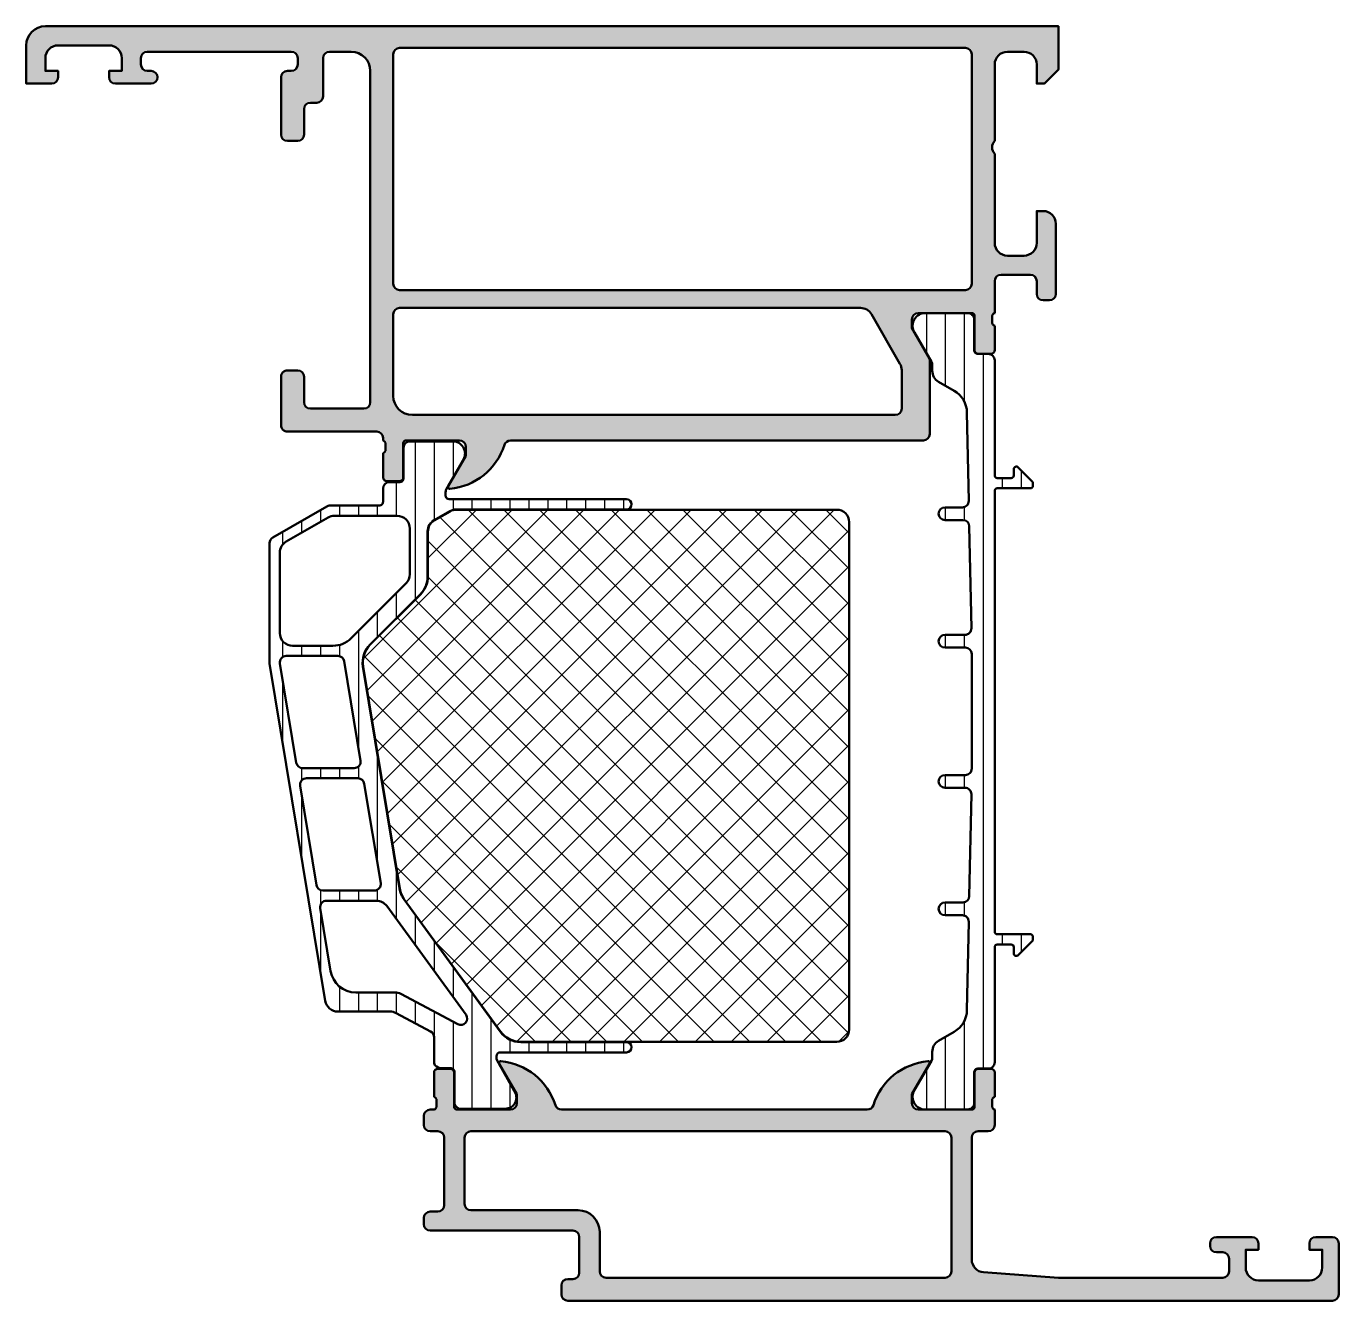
# Model space of a CAD drawing. Extents: x -35 to 68, y 0 to 100.
import ezdxf

# ---------------------------------------------------------------- set-up
doc = ezdxf.new("R2010")
doc.units = 0
for name, color, linetype, lineweight in [('0S-Alu contour', 7, 'Continuous', 50), ('0S-Alu hatch', 252, 'Continuous', 25), ('0S-Plastic contour', 254, 'Continuous', 50), ('0S-Plastic hatch', 253, 'Continuous', 25), ('0S-PT contour', 91, 'Continuous', 50), ('0S-PT hatch', 103, 'Continuous', 25)]:
    doc.layers.add(name, color=color, linetype=linetype, lineweight=lineweight)
pattern_1 = [(90, (0, 0), (-1.4859, 0), [])]

# ---------------------------------------------------------------- blocks, each defined once
blk = doc.blocks.new('467880__74EDA604_6CF4_44EB_8D64_BD61D9E53A6D_')
at = {"layer": '0S-Alu hatch'}
h = blk.add_hatch(color=256, dxfattribs=at)
edge = h.paths.add_edge_path()
edge.add_line((-33.50271231753369, 99.99802462516983), (45.99728768246631, 99.99802462516983))
edge.add_line((45.99728768246631, 99.99802462516983), (45.99728768246631, 96.59802462516986))
edge.add_line((45.99728768246631, 96.59802462516986), (44.89728768246632, 95.49802462516983))
edge.add_line((44.89728768246632, 95.49802462516983), (44.29728768246631, 95.49802462516983))
edge.add_line((44.29728768246631, 95.49802462516983), (44.29728768246631, 96.99802462516983))
edge.add_arc((43.2972876824663, 96.99802462516983), 1, 0, 90)
edge.add_line((43.2972876824663, 97.99802462516983), (41.99728768246631, 97.99802462516983))
edge.add_arc((41.99728768246631, 96.99802462516983), 1, 90, 180)
edge.add_line((40.99728768246631, 96.99802462516983), (40.99728768246631, 90.99802462516983))
edge.add_arc((41.52228768246632, 90.49802462516983), 0.7250000000000041, 136.3971810272967, 223.6028189727033)
edge.add_line((40.99728768246631, 89.99802462516983), (40.99728768246631, 82.99802462516983))
edge.add_arc((41.99728768246631, 82.99802462516983), 1, 180, 270)
edge.add_line((41.99728768246631, 81.99802462516982), (43.2972876824663, 81.99802462516982))
edge.add_arc((43.2972876824663, 82.99802462516983), 1, 270, 360)
edge.add_line((44.29728768246631, 82.99802462516983), (44.29728768246631, 85.49802462516983))
edge.add_line((44.29728768246631, 85.49802462516983), (44.79728768246631, 85.49802462516983))
edge.add_ellipse((44.79728768246631, 84.49802462516982), major_axis=(-1, 0), ratio=1, start_angle=180, end_angle=270, ccw=False)
edge.add_line((45.7972876824663, 84.49802462516982), (45.7972876824663, 78.99802462516982))
edge.add_ellipse((45.29728768246631, 78.99802462516982), major_axis=(-0.5, 0), ratio=1, start_angle=90, end_angle=180, ccw=False)
edge.add_line((45.29728768246631, 78.49802462516982), (44.79728768246631, 78.49802462516983))
edge.add_ellipse((44.79728768246631, 78.99802462516982), major_axis=(-0.4999999999999858, 0), ratio=1, start_angle=0, end_angle=90, ccw=False)
edge.add_line((44.29728768246632, 78.99802462516982), (44.29728768246631, 79.99802462516983))
edge.add_arc((43.79728768246631, 79.99802462516983), 0.5, 0, 90)
edge.add_line((43.79728768246631, 80.49802462516983), (41.49728768246631, 80.49802462516983))
edge.add_arc((41.49728768246631, 79.99802462516983), 0.5, 90, 180)
edge.add_line((40.99728768246631, 79.99802462516983), (40.99728768246631, 77.49802462516985))
edge.add_arc((41.09728768246633, 77.21518191269521), 0.3000000000000204, 109.4712206344939, 180)
edge.add_line((40.79728768246631, 77.21518191269521), (40.79728768246632, 76.78086733764447))
edge.add_arc((41.09728768246633, 76.78086733764445), 0.3000000000000114, 180, 250.5287793655073)
edge.add_line((40.99728768246632, 76.49802462516982), (40.99728768246633, 74.59802462516988))
edge.add_ellipse((40.69728768246629, 74.59802462516988), major_axis=(-0.3000000000000398, 0), ratio=1, start_angle=90, end_angle=180, ccw=False)
edge.add_line((40.69728768246629, 74.29802462516984), (39.70728768246638, 74.29802462516984))
edge.add_ellipse((39.70728768246637, 74.59802462516988), major_axis=(-0.3000000000000398, 0), ratio=1, start_angle=0, end_angle=90.00000000000267, ccw=False)
edge.add_line((39.40728768246632, 74.59802462516988), (39.40728768246632, 77.29802462516984))
edge.add_arc((39.20728768246632, 77.29802462516983), 0.2000000000000028, 0, 90)
edge.add_line((39.20728768246632, 77.49802462516983), (34.99728768246632, 77.49802462516985))
edge.add_arc((34.99728768246632, 76.99802462516983), 0.5, 90, 180)
edge.add_line((34.49728768246631, 76.99802462516983), (34.49728768246631, 76.29802462516984))
edge.add_line((34.49728768246631, 76.29802462516984), (35.87878314008868, 73.9052043021423))
edge.add_ellipse((35.75916789781802, 73.83614440981813), major_axis=(-0.1381197846482983, 0), ratio=1, start_angle=180, end_angle=210.0000000000063, ccw=False)
edge.add_line((35.89728768246632, 73.83614440981813), (35.89728768246633, 67.99802462516985))
edge.add_ellipse((35.39728768246634, 67.99802462516985), major_axis=(-0.5, 0), ratio=1, start_angle=90, end_angle=180, ccw=False)
edge.add_line((35.39728768246634, 67.49802462516985), (2.997287682466307, 67.49802462516983))
edge.add_arc((2.997287682466307, 66.99802462516983), 0.5, 90, 162.2515836439297)
edge.add_ellipse((-2.240935558707498, 68.67463348701764), major_axis=(-5.000000000000001, 0), ratio=1, start_angle=95.6225775507935, end_angle=162.25158364393, ccw=False)
edge.add_ellipse((-1.764592532885394, 63.83614440981813), major_axis=(-0.1381197846483017, 0), ratio=1, start_angle=-30.000000000005286, end_angle=95.6225775507919, ccw=False)
edge.add_line((-1.884207775156053, 63.90520430214229), (-0.5027123175336854, 66.29802462516983))
edge.add_line((-0.5027123175336854, 66.29802462516983), (-0.5027123175336854, 66.99802462516983))
edge.add_arc((-1.002712317533699, 66.99802462516983), 0.5000000000000142, 0, 90)
edge.add_line((-1.002712317533699, 67.49802462516985), (-5.212712317533672, 67.49802462516983))
edge.add_arc((-5.212712317533679, 67.29802462516982), 0.200000000000017, 89.99999999999797, 180)
edge.add_line((-5.412712317533696, 67.29802462516983), (-5.412712317533667, 64.59802462516986))
edge.add_ellipse((-5.712712317533707, 64.59802462516986), major_axis=(-0.3000000000000398, 0), ratio=1, start_angle=89.99999999999869, end_angle=180, ccw=False)
edge.add_line((-5.712712317533714, 64.29802462516982), (-6.702712317533631, 64.29802462516982))
edge.add_ellipse((-6.702712317533631, 64.59802462516986), major_axis=(-0.3000000000000398, 0), ratio=1, start_angle=0, end_angle=90, ccw=False)
edge.add_line((-7.002712317533671, 64.59802462516986), (-7.002712317533671, 66.49802462516982))
edge.add_arc((-7.102712317533672, 66.78086733764442), 0.2999999999999865, 289.4712206344918, 360)
edge.add_line((-6.802712317533686, 66.78086733764442), (-6.802712317533682, 67.2151819126952))
edge.add_arc((-7.102712317533679, 67.2151819126952), 0.2999999999999971, 0, 70.52877936551174)
edge.add_line((-7.002712317533693, 67.4980246251698), (-7.002712317533692, 67.69802462516982))
edge.add_arc((-7.502712317533692, 67.69802462516982), 0.5, 0, 90)
edge.add_line((-7.502712317533692, 68.19802462516982), (-14.50271231753367, 68.19802462516984))
edge.add_ellipse((-14.50271231753368, 68.69802462516984), major_axis=(-0.5, 0), ratio=1, start_angle=0, end_angle=90.0000000000008, ccw=False)
edge.add_line((-15.00271231753368, 68.69802462516984), (-15.00271231753368, 72.49802462516983))
edge.add_ellipse((-14.50271231753368, 72.49802462516983), major_axis=(-0.5000000000000071, 0), ratio=1, start_angle=269.9999999999992, end_angle=360, ccw=False)
edge.add_line((-14.50271231753367, 72.99802462516985), (-13.70271231753367, 72.99802462516983))
edge.add_ellipse((-13.70271231753367, 72.49802462516983), major_axis=(-0.5, 0), ratio=1, start_angle=180, end_angle=270, ccw=False)
edge.add_line((-13.20271231753367, 72.49802462516983), (-13.20271231753366, 70.49802462516983))
edge.add_arc((-12.70271231753367, 70.49802462516983), 0.4999999999999929, 180, 270)
edge.add_line((-12.70271231753367, 69.99802462516985), (-8.502712317533655, 69.99802462516983))
edge.add_arc((-8.502712317533655, 70.49802462516983), 0.5, 270, 360)
edge.add_line((-8.002712317533655, 70.49802462516983), (-8.002712317533671, 96.49802462516983))
edge.add_arc((-9.502712317533671, 96.49802462516983), 1.5, 0, 90)
edge.add_line((-9.502712317533671, 97.99802462516983), (-11.20271231753368, 97.99802462516983))
edge.add_arc((-11.20271231753368, 97.49802462516983), 0.5, 90, 180)
edge.add_line((-11.70271231753368, 97.49802462516983), (-11.70271231753368, 94.49802462516982))
edge.add_ellipse((-12.20271231753368, 94.49802462516982), major_axis=(-0.5, 0), ratio=1, start_angle=90, end_angle=180, ccw=False)
edge.add_line((-12.20271231753368, 93.99802462516983), (-12.70271231753367, 93.99802462516983))
edge.add_arc((-12.70271231753367, 93.49802462516983), 0.5, 90, 180)
edge.add_line((-13.20271231753367, 93.49802462516983), (-13.20271231753367, 91.49802462516983))
edge.add_ellipse((-13.70271231753367, 91.49802462516983), major_axis=(-0.5, 0), ratio=1, start_angle=90, end_angle=180, ccw=False)
edge.add_line((-13.70271231753367, 90.99802462516983), (-14.50271231753368, 90.99802462516983))
edge.add_ellipse((-14.50271231753368, 91.49802462516983), major_axis=(-0.5, 0), ratio=1, start_angle=0, end_angle=90, ccw=False)
edge.add_line((-15.00271231753368, 91.49802462516983), (-15.00271231753368, 95.99802462516983))
edge.add_ellipse((-14.50271231753368, 95.99802462516983), major_axis=(-0.5, 0), ratio=1, start_angle=270, end_angle=360, ccw=False)
edge.add_line((-14.50271231753368, 96.49802462516983), (-14.20271231753368, 96.49802462516983))
edge.add_arc((-14.20271231753368, 96.99802462516983), 0.5, 270, 360)
edge.add_line((-13.70271231753368, 96.99802462516983), (-13.70271231753369, 97.49802462516983))
edge.add_arc((-14.20271231753368, 97.49802462516983), 0.4999999999999929, 0, 90)
edge.add_line((-14.20271231753368, 97.99802462516982), (-25.50271231753369, 97.99802462516983))
edge.add_arc((-25.50271231753369, 97.49802462516983), 0.5, 90, 180)
edge.add_line((-26.00271231753369, 97.49802462516983), (-26.00271231753369, 96.99802462516983))
edge.add_arc((-25.50271231753369, 96.99802462516983), 0.5, 180, 270)
edge.add_line((-25.50271231753369, 96.49802462516983), (-25.20271231753368, 96.49802462516983))
edge.add_ellipse((-25.20271231753368, 95.99802462516983), major_axis=(-0.5, 0), ratio=1, start_angle=90, end_angle=270, ccw=False)
edge.add_line((-25.20271231753368, 95.49802462516983), (-28.00271231753369, 95.49802462516983))
edge.add_ellipse((-28.00271231753369, 95.99802462516983), major_axis=(-0.5, 0), ratio=1, start_angle=0, end_angle=90, ccw=False)
edge.add_line((-28.50271231753369, 95.99802462516983), (-28.50271231753369, 96.49802462516983))
edge.add_line((-28.50271231753369, 96.49802462516983), (-27.50271231753369, 96.49802462516983))
edge.add_line((-27.50271231753369, 96.49802462516983), (-27.50271231753369, 97.49802462516983))
edge.add_arc((-28.50271231753369, 97.49802462516983), 1, 0, 90)
edge.add_line((-28.50271231753369, 98.49802462516983), (-32.50271231753369, 98.49802462516983))
edge.add_arc((-32.50271231753369, 97.49802462516983), 1, 90, 180)
edge.add_line((-33.50271231753369, 97.49802462516983), (-33.50271231753369, 96.49802462516983))
edge.add_line((-33.50271231753369, 96.49802462516983), (-32.50271231753369, 96.49802462516983))
edge.add_line((-32.50271231753369, 96.49802462516983), (-32.50271231753369, 95.99802462516983))
edge.add_ellipse((-33.00271231753369, 95.99802462516983), major_axis=(-0.5, 0), ratio=1, start_angle=90, end_angle=180, ccw=False)
edge.add_line((-33.00271231753369, 95.49802462516983), (-35.00271231753369, 95.49802462516983))
edge.add_line((-35.00271231753369, 95.49802462516983), (-35.00271231753369, 98.49802462516983))
edge.add_ellipse((-33.50271231753369, 98.49802462516983), major_axis=(-1.5, 0), ratio=1, start_angle=270, end_angle=360, ccw=False)
edge = h.paths.add_edge_path()
edge.add_arc((38.69728768246632, 97.79802462516983), 0.5, 0, 90)
edge.add_line((38.69728768246632, 98.29802462516983), (-5.702712317533695, 98.29802462516983))
edge.add_arc((-5.702712317533688, 97.79802462516983), 0.5, 90.00000000000081, 180)
edge.add_line((-6.202712317533688, 97.79802462516983), (-6.202712317533688, 79.79802462516983))
edge.add_arc((-5.702712317533688, 79.79802462516982), 0.5, 180, 270)
edge.add_line((-5.702712317533688, 79.29802462516982), (38.69728768246631, 79.29802462516983))
edge.add_arc((38.69728768246631, 79.79802462516983), 0.5, 270, 360)
edge.add_line((39.1972876824663, 79.79802462516983), (39.19728768246632, 97.79802462516983))
edge = h.paths.add_edge_path()
edge.add_arc((30.45583579813894, 76.89802462516982), 0.9999999999999959, 30.00000000000013, 89.9999999999998)
edge.add_line((30.45583579813895, 77.89802462516982), (-5.702712317533698, 77.89802462516982))
edge.add_arc((-5.702712317533688, 77.39802462516982), 0.4999999999999858, 90.00000000000081, 180)
edge.add_line((-6.202712317533674, 77.39802462516985), (-6.202712317533688, 70.99802462516983))
edge.add_arc((-4.702712317533688, 70.99802462516983), 1.5, 180, 270)
edge.add_line((-4.702712317533688, 69.49802462516983), (33.19728768246632, 69.49802462516983))
edge.add_arc((33.19728768246632, 69.99802462516983), 0.5, 270, 360)
edge.add_line((33.69728768246632, 69.99802462516983), (33.69728768246632, 73.01571607879382))
edge.add_arc((32.69728768246633, 73.01571607879382), 0.9999999999999857, 0, 29.99999999999964)
edge.add_line((33.56331308625076, 73.5157160787938), (31.32186120192338, 77.39802462516982))
at = {"layer": '0S-Alu contour', "color": 7}
for points in [[(-33.50271231753369, 99.99802462516983), (45.99728768246631, 99.99802462516983), (45.99728768246631, 96.59802462516986), (44.89728768246632, 95.49802462516983), (44.29728768246631, 95.49802462516983), (44.29728768246631, 96.99802462516983)], [(-33.00271231753369, 95.49802462516983), (-35.00271231753369, 95.49802462516983), (-35.00271231753369, 98.49802462516983)], [(-28.50271231753369, 98.49802462516983), (-32.50271231753369, 98.49802462516983)], [(-14.20271231753368, 97.99802462516982), (-25.50271231753369, 97.99802462516983)], [(-9.502712317533671, 97.99802462516983), (-11.20271231753368, 97.99802462516983)], [(38.69728768246632, 98.29802462516983), (-5.702712317533695, 98.29802462516983)], [(43.2972876824663, 97.99802462516983), (41.99728768246631, 97.99802462516983)], [(-33.50271231753369, 97.49802462516983), (-33.50271231753369, 96.49802462516983), (-32.50271231753369, 96.49802462516983), (-32.50271231753369, 95.99802462516983)], [(-28.50271231753369, 95.99802462516983), (-28.50271231753369, 96.49802462516983), (-27.50271231753369, 96.49802462516983), (-27.50271231753369, 97.49802462516983)], [(-26.00271231753369, 97.49802462516983), (-26.00271231753369, 96.99802462516983)], [(-13.70271231753368, 96.99802462516983), (-13.70271231753369, 97.49802462516983)], [(-11.70271231753368, 97.49802462516983), (-11.70271231753368, 94.49802462516982)], [(-6.202712317533688, 97.79802462516983), (-6.202712317533688, 79.79802462516983)], [(39.1972876824663, 79.79802462516983), (39.19728768246632, 97.79802462516983)], [(40.99728768246631, 96.99802462516983), (40.99728768246631, 90.99802462516983)], [(-25.50271231753369, 96.49802462516983), (-25.20271231753368, 96.49802462516983)], [(-15.00271231753368, 91.49802462516983), (-15.00271231753368, 95.99802462516983)], [(-14.50271231753368, 96.49802462516983), (-14.20271231753368, 96.49802462516983)], [(-8.002712317533655, 70.49802462516983), (-8.002712317533671, 96.49802462516983)], [(-25.20271231753368, 95.49802462516983), (-28.00271231753369, 95.49802462516983)], [(-12.20271231753368, 93.99802462516983), (-12.70271231753367, 93.99802462516983)], [(-13.20271231753367, 93.49802462516983), (-13.20271231753367, 91.49802462516983)], [(-13.70271231753367, 90.99802462516983), (-14.50271231753368, 90.99802462516983)], [(40.99728768246631, 89.99802462516983), (40.99728768246631, 82.99802462516983)], [(44.29728768246631, 82.99802462516983), (44.29728768246631, 85.49802462516983), (44.79728768246631, 85.49802462516983)], [(45.7972876824663, 84.49802462516982), (45.7972876824663, 78.99802462516982)], [(41.99728768246631, 81.99802462516982), (43.2972876824663, 81.99802462516982)], [(43.79728768246631, 80.49802462516983), (41.49728768246631, 80.49802462516983)], [(40.99728768246631, 79.99802462516983), (40.99728768246631, 77.49802462516985)], [(44.29728768246632, 78.99802462516982), (44.29728768246631, 79.99802462516983)], [(-5.702712317533688, 79.29802462516982), (38.69728768246631, 79.29802462516983)], [(45.29728768246631, 78.49802462516982), (44.79728768246631, 78.49802462516983)], [(-6.202712317533674, 77.39802462516985), (-6.202712317533688, 70.99802462516983)], [(30.45583579813895, 77.89802462516982), (-5.702712317533695, 77.89802462516982)], [(33.56331308625076, 73.5157160787938), (31.32186120192338, 77.39802462516982)], [(39.20728768246632, 77.49802462516983), (34.99728768246632, 77.49802462516985)], [(39.40728768246632, 74.59802462516988), (39.40728768246632, 77.29802462516984)], [(34.49728768246631, 76.99802462516983), (34.49728768246631, 76.29802462516984), (35.87878314008868, 73.9052043021423)], [(40.79728768246631, 77.21518191269521), (40.79728768246632, 76.78086733764447)], [(40.99728768246632, 76.49802462516982), (40.99728768246633, 74.59802462516988)], [(40.69728768246629, 74.29802462516984), (39.70728768246638, 74.29802462516984)], [(35.89728768246632, 73.83614440981813), (35.89728768246633, 67.99802462516985)], [(-15.00271231753368, 68.69802462516984), (-15.00271231753368, 72.49802462516983)], [(-14.50271231753367, 72.99802462516985), (-13.70271231753367, 72.99802462516983)], [(-13.20271231753367, 72.49802462516983), (-13.20271231753366, 70.49802462516983)], [(33.69728768246632, 69.99802462516983), (33.69728768246632, 73.01571607879382)], [(-12.70271231753367, 69.99802462516985), (-8.502712317533655, 69.99802462516983)], [(-4.702712317533688, 69.49802462516983), (33.19728768246632, 69.49802462516983)], [(-7.502712317533692, 68.19802462516982), (-14.50271231753367, 68.19802462516984)], [(-7.002712317533693, 67.4980246251698), (-7.002712317533692, 67.69802462516982)], [(-6.802712317533686, 66.78086733764442), (-6.802712317533682, 67.2151819126952)], [(-5.412712317533696, 67.29802462516983), (-5.412712317533667, 64.59802462516986)], [(-1.002712317533699, 67.49802462516985), (-5.212712317533672, 67.49802462516983)], [(-1.884207775156053, 63.90520430214229), (-0.5027123175336854, 66.29802462516983), (-0.5027123175336854, 66.99802462516983)], [(35.39728768246634, 67.49802462516985), (2.997287682466307, 67.49802462516983)], [(-7.002712317533671, 64.59802462516986), (-7.002712317533671, 66.49802462516982)], [(-5.712712317533714, 64.29802462516982), (-6.702712317533631, 64.29802462516982)]]:
    blk.add_lwpolyline(points, dxfattribs=at)
at = {"layer": '0S-Alu contour', "color": 7, "extrusion": (0, 0, -1)}
for centre, radius, start, end in [((33.50271231753369, 98.49802462516983), 1.5, 0, 90), ((33.00271231753369, 95.99802462516983), 0.5, 180, 270), ((28.00271231753369, 95.99802462516983), 0.5, 270, 0), ((25.20271231753368, 95.99802462516983), 0.5, 90, 270), ((14.50271231753368, 95.99802462516983), 0.5, 0, 90), ((12.20271231753368, 94.49802462516982), 0.5, 180, 270), ((14.50271231753368, 91.49802462516983), 0.5, 270, 0), ((13.70271231753367, 91.49802462516983), 0.5, 180, 270), ((-44.79728768246631, 84.49802462516982), 1, 90, 180), ((-44.79728768246631, 78.99802462516982), 0.4999999999999858, 270, 0), ((-45.29728768246631, 78.99802462516982), 0.5, 180, 270), ((-39.70728768246637, 74.59802462516988), 0.3000000000000398, 269.9999999999973, 0), ((-40.69728768246629, 74.59802462516988), 0.3000000000000398, 180, 270), ((-35.75916789781802, 73.83614440981813), 0.1381197846482983, 149.9999999999937, 180), ((14.50271231753368, 72.49802462516983), 0.5000000000000071, 0, 90.00000000000081), ((13.70271231753367, 72.49802462516983), 0.5, 90, 180), ((14.50271231753368, 68.69802462516984), 0.5, 269.9999999999992, 0), ((-35.39728768246634, 67.99802462516985), 0.5, 180, 270), ((2.240935558707498, 68.67463348701764), 5.000000000000001, 197.7484163560701, 264.3774224492065), ((6.702712317533631, 64.59802462516986), 0.3000000000000398, 270, 0), ((5.712712317533707, 64.59802462516986), 0.3000000000000398, 180, 270.0000000000013), ((1.764592532885394, 63.83614440981813), 0.1381197846483017, 264.3774224492081, 30.00000000000539)]:
    blk.add_arc(centre, radius, start, end, dxfattribs=at)
at = {"layer": '0S-Alu contour', "color": 7}
for centre, radius, start, end in [((-32.50271231753369, 97.49802462516983), 1, 90, 180), ((-28.50271231753369, 97.49802462516983), 1, 0, 90), ((-25.50271231753369, 97.49802462516983), 0.5, 90, 180), ((-14.20271231753368, 97.49802462516983), 0.4999999999999929, 0, 90), ((-11.20271231753368, 97.49802462516983), 0.5, 90, 180), ((-9.502712317533671, 96.49802462516983), 1.5, 0, 90), ((-5.702712317533688, 97.79802462516983), 0.5, 90.00000000000081, 180), ((38.69728768246632, 97.79802462516983), 0.5, 0, 90), ((41.99728768246631, 96.99802462516983), 1, 90, 180), ((43.2972876824663, 96.99802462516983), 1, 0, 90), ((-25.50271231753369, 96.99802462516983), 0.5, 180, 270), ((-14.20271231753368, 96.99802462516983), 0.5, 270, 0), ((-12.70271231753367, 93.49802462516983), 0.5, 90, 180), ((41.52228768246632, 90.49802462516983), 0.7250000000000041, 136.3971810272967, 223.6028189727033), ((41.99728768246631, 82.99802462516983), 1, 180, 270), ((43.2972876824663, 82.99802462516983), 1, 270, 0), ((41.49728768246631, 79.99802462516983), 0.5, 90, 180), ((43.79728768246631, 79.99802462516983), 0.5, 0, 90), ((-5.702712317533688, 79.79802462516982), 0.5, 180, 270), ((38.69728768246631, 79.79802462516983), 0.5, 270, 0), ((-5.702712317533688, 77.39802462516982), 0.4999999999999858, 90.00000000000081, 180), ((30.45583579813894, 76.89802462516982), 0.9999999999999959, 30.00000000000013, 89.9999999999998), ((34.99728768246632, 76.99802462516983), 0.5, 90, 180), ((39.20728768246632, 77.29802462516983), 0.2000000000000028, 0, 90), ((41.09728768246633, 77.21518191269521), 0.3000000000000204, 109.4712206344939, 180), ((41.09728768246633, 76.78086733764445), 0.3000000000000114, 180, 250.5287793655073), ((32.69728768246633, 73.01571607879382), 0.9999999999999857, 0, 29.99999999999964), ((-12.70271231753367, 70.49802462516983), 0.4999999999999929, 180, 270), ((-8.502712317533655, 70.49802462516983), 0.5, 270, 0), ((-4.702712317533688, 70.99802462516983), 1.5, 180, 270), ((33.19728768246632, 69.99802462516983), 0.5, 270, 0), ((-7.502712317533692, 67.69802462516982), 0.5, 0, 90), ((-7.102712317533679, 67.2151819126952), 0.2999999999999971, 0, 70.52877936551174), ((-5.212712317533679, 67.29802462516982), 0.200000000000017, 89.99999999999797, 180), ((-1.002712317533699, 66.99802462516983), 0.5000000000000142, 0, 90), ((2.997287682466307, 66.99802462516983), 0.5, 90, 162.2515836439297), ((-7.102712317533672, 66.78086733764442), 0.2999999999999865, 289.4712206344918, 0)]:
    blk.add_arc(centre, radius, start, end, dxfattribs=at)
blk = doc.blocks.new('466940__CE174135_9BDD_49AF_B9D3_0B10AC0AD8BC_')
at = {"layer": '0S-PT hatch'}
h = blk.add_hatch(dxfattribs=at)
h.set_pattern_fill('ANSI37', color=256, scale=0.625, angle=90, style=0)
h.set_pattern_definition([(135, (0, 0), (-1.403165018917055, -1.403165018917055), []), (225, (0, 0), (1.403165018917055, -1.403165018917055), [])])
edge = h.paths.add_edge_path()
edge.add_line((-1.252454578727025, 62.06804526719335), (28.5972876824662, 62.06804526719325))
edge.add_ellipse((28.5972876824662, 61.0880452671932), major_axis=(-0.9800000000000464, 0), ratio=1, start_angle=180, end_angle=270, ccw=False)
edge.add_line((29.57728768246624, 61.0880452671932), (29.57728768246632, 21.28804526719344))
edge.add_ellipse((28.59728768246629, 21.28804526719341), major_axis=(-0.9800000000000181, 0), ratio=1, start_angle=90.0000000000008, end_angle=180, ccw=False)
edge.add_line((28.59728768246631, 20.30804526719339), (3.815077047956954, 20.30804526719321))
edge.add_ellipse((3.815077047956954, 22.2880452671933), major_axis=(-1.980000000000089, 0), ratio=1, start_angle=36.057397632059576, end_angle=90, ccw=False)
edge.add_line((2.214390086345543, 21.12262635069692), (-5.336273817669763, 31.49336007707404))
edge.add_ellipse((-3.735586856058553, 32.65877899357036), major_axis=(-1.979999999999896, 0), ratio=1, start_angle=9.360190801873102, end_angle=36.05739763206191, ccw=False)
edge.add_line((-5.689223953208377, 32.33675090063499), (-8.560176635701552, 49.75386384117186))
edge.add_ellipse((-6.60653953855153, 50.07589193410698), major_axis=(-1.980000000000049, 0), ratio=1, start_angle=-45.00000000000642, end_angle=9.360190801865087, ccw=False)
edge.add_line((-8.006610965300775, 51.47596336085654), (-4.074356619536949, 55.40821770662027))
edge.add_arc((-5.502712317533884, 56.83657340461711), 2.020000000000088, 315.0000000000019, 360)
edge.add_line((-3.482712317533795, 56.83657340461711), (-3.48271231753366, 60.36620862513664))
edge.add_ellipse((-2.502712317533678, 60.36620862513659), major_axis=(-0.9799999999999826, 0), ratio=1, start_angle=300.00000000001165, end_angle=360, ccw=False)
edge.add_line((-2.992712317533842, 61.21491352084523), (-1.742454578727226, 61.936750162902))
edge.add_ellipse((-1.252454578727011, 61.08804526719327), major_axis=(-0.9800000000000826, 0), ratio=1, start_angle=270.0000000000008, end_angle=300.0000000000117, ccw=False)
at = {"layer": '0S-PT contour', "color": 7}
for points in [[(-2.992712317533842, 61.21491352084523), (-1.742454578727226, 61.936750162902)], [(-1.252454578727025, 62.06804526719335), (28.5972876824662, 62.06804526719325)], [(29.57728768246624, 61.0880452671932), (29.57728768246632, 21.28804526719344)], [(-3.482712317533795, 56.83657340461711), (-3.48271231753366, 60.36620862513664)], [(-8.006610965300775, 51.47596336085654), (-4.074356619536949, 55.40821770662027)], [(-5.689223953208377, 32.33675090063499), (-8.560176635701552, 49.75386384117186)], [(2.214390086345543, 21.12262635069692), (-5.336273817669763, 31.49336007707404)], [(28.59728768246631, 20.30804526719339), (3.815077047956954, 20.30804526719321)]]:
    blk.add_lwpolyline(points, dxfattribs=at)
at = {"layer": '0S-PT contour', "color": 7, "extrusion": (0, 0, -1)}
for centre, radius, start, end in [((1.252454578727011, 61.08804526719327), 0.9800000000000826, 59.99999999998827, 89.99999999999918), ((-28.5972876824662, 61.0880452671932), 0.9800000000000466, 90, 180), ((2.502712317533678, 60.36620862513659), 0.9799999999999826, 0, 59.99999999998835), ((6.60653953855153, 50.07589193410698), 1.98000000000005, 350.6398091981349, 45.00000000000636), ((3.735586856058553, 32.65877899357036), 1.979999999999896, 323.9426023679382, 350.6398091981269), ((-3.815077047956954, 22.2880452671933), 1.980000000000089, 270, 323.9426023679404), ((-28.59728768246629, 21.28804526719341), 0.9800000000000181, 180, 269.9999999999992)]:
    blk.add_arc(centre, radius, start, end, dxfattribs=at)
at = {"layer": '0S-PT contour', "color": 7}
blk.add_arc((-5.502712317533884, 56.83657340461711), 2.020000000000088, 315.0000000000019, 0, dxfattribs=at)
blk = doc.blocks.new('284511__04E347BA_21DD_4374_9501_12112A18CC9D___5D5D48F0_64B0_4C39_BCB1_F60BAE650CDA_')
at = {"layer": '0S-Plastic hatch'}
h = blk.add_hatch(dxfattribs=at)
h.set_pattern_fill('ANSI31', color=256, scale=0.4680000000000001, angle=45, style=0)
h.set_pattern_definition(pattern_1)
edge = h.paths.add_edge_path()
edge.add_line((-15.90271231753363, 59.44355889432617), (-15.90271231753363, 49.98804526719342))
edge.add_line((-15.90271231753363, 49.98804526719342), (-11.54073861682301, 23.52540481621511))
edge.add_arc((-10.55405321422211, 23.68804526719328), 1.000000000000036, 189.3601908019135, 269.9999999999984)
edge.add_line((-10.55405321422214, 22.68804526719325), (-6.451850074238834, 22.68804526719341))
edge.add_ellipse((-6.45185007423904, 21.68804526719286), major_axis=(-1.00000000000055, 0), ratio=1, start_angle=242.02052561150668, end_angle=269.9999999999882, ccw=False)
edge.add_line((-5.982694848276828, 22.57116098665065), (-3.268134704552785, 21.12905091029737))
edge.add_ellipse((-3.502712317533806, 20.68749305056863), major_axis=(-0.5000000000000921, 0), ratio=1, start_angle=180, end_angle=242.0205256115066, ccw=False)
edge.add_line((-3.002712317533713, 20.68749305056863), (-3.002712317533614, 18.64804226719328))
edge.add_arc((-2.475204989625282, 18.80358804880139), 0.5499622452251303, 196.4291764441836, 267.1330547165632)
edge.add_line((-2.502712317533615, 18.25431414801563), (-1.692380984193171, 18.25431414801563))
edge.add_ellipse((-1.745516924604331, 17.90117820760445), major_axis=(-0.3571112159726477, 0), ratio=1, start_angle=171.442967117685, end_angle=261.4429671176855, ccw=False)
edge.add_line((-1.392380984193156, 17.84804226719329), (-1.392712934590186, 15.44804388425702))
edge.add_arc((-0.8702602599507969, 15.60445184912748), 0.5453624929464537, 196.666254197288, 267.6403098667874)
edge.add_line((-0.8927143175265047, 15.05955179956686), (2.583827180572988, 15.05955179956687))
edge.add_arc((2.57164097056885, 15.94716946619828), 0.8877013156633653, 270.7865712501369, 396.7657310075197)
edge.add_line((3.282769180572974, 16.4784982671933), (1.934901770324493, 18.89585451380625))
edge.add_ellipse((2.197287682466253, 19.04129739988006), major_axis=(-0.2999999999999053, 0), ratio=1, start_angle=0, end_angle=28.999999999990678, ccw=False)
edge.add_line((1.897287682466348, 19.04129739988006), (1.897287682466348, 19.18804526719335))
edge.add_ellipse((2.197287682466303, 19.18804526719335), major_axis=(-0.2999999999999545, 0), ratio=1, start_angle=270, end_angle=360, ccw=False)
edge.add_line((2.197287682466303, 19.48804526719331), (12.09728768246632, 19.48804526719331))
edge.add_arc((12.09728768246631, 19.8880452671934), 0.4000000000000945, 270.000000000001, 450.000000000001)
edge.add_line((12.0972876824663, 20.2880452671935), (3.815077047956954, 20.28804526719321))
edge.add_ellipse((3.815077047956961, 22.28804526719331), major_axis=(-2.000000000000106, 0), ratio=1, start_angle=36.05739763205952, end_angle=89.99999999999977, ccw=False)
edge.add_line((2.198221531177742, 21.11085444244949), (-5.35244237283755, 31.48158816882663))
edge.add_ellipse((-3.735586856058503, 32.65877899357042), major_axis=(-1.999999999999954, 0), ratio=1, start_angle=9.360190801872989, end_angle=36.05739763206191, ccw=False)
edge.add_line((-5.708957661260405, 32.33349809161549), (-8.579910343753575, 49.75061103215232))
edge.add_ellipse((-6.606539538551551, 50.07589193410698), major_axis=(-2.000000000000031, 0), ratio=1, start_angle=-45.00000000000642, end_angle=9.360190801865087, ccw=False)
edge.add_line((-8.020753100924509, 51.49010549648026), (-4.088498755160692, 55.42235984224399))
edge.add_arc((-5.502712317533905, 56.83657340461714), 2.000000000000116, 315.0000000000014, 360)
edge.add_line((-3.502712317533789, 56.83657340461714), (-3.502712317533656, 60.36620862513664))
edge.add_ellipse((-2.502712317533664, 60.3662086251366), major_axis=(-0.9999999999999928, 0), ratio=1, start_angle=300.0000000000117, end_angle=360, ccw=False)
edge.add_line((-3.002712317533839, 61.23223402892094), (-1.752454578727252, 61.95407067097767))
edge.add_ellipse((-1.252454578727011, 61.08804526719326), major_axis=(-1.000000000000098, 0), ratio=1, start_angle=270.00000000000165, end_angle=300.00000000001273, ccw=False)
edge.add_line((-1.25245457872704, 62.08804526719336), (12.09728768246643, 62.0880452671934))
edge.add_arc((12.09728768246643, 62.48804526719338), 0.3999999999999772, 270, 450)
edge.add_line((12.09728768246643, 62.88804526719335), (-1.802712317533611, 62.88804526719329))
edge.add_ellipse((-1.80271231753359, 63.18804526719333), major_axis=(-0.3000000000000327, 0), ratio=1, start_angle=0, end_angle=89.99999999999591, ccw=False)
edge.add_line((-2.102712317533622, 63.18804526719333), (-2.102712317533551, 63.36389294401673))
edge.add_ellipse((-0.8296039397137207, 63.26215892348977), major_axis=(-1.27716668943706, 0), ratio=1, start_angle=341.6988260340029, end_angle=355.4312057322611, ccw=False)
edge.add_line((-2.042170316863697, 63.66320447403609), (-0.7429490924180369, 65.91352164504781))
edge.add_arc((-1.536416108275233, 66.46770592119653), 0.9678378568664289, 325.0682455475394, 442.8631817376071)
edge.add_line((-1.416172781166164, 67.42804526719331), (-4.892714279265668, 67.42804526719331))
edge.add_arc((-4.892716918890734, 66.9280492897547), 0.4999959774455833, 89.99969751881494, 180.0003024817733)
edge.add_line((-5.392712896329349, 66.9280466501245), (-5.392380945932323, 64.52804826719333))
edge.add_ellipse((-5.692380945932335, 64.52804826719333), major_axis=(-0.3000000000000114, 0), ratio=1, start_angle=90.00000000000142, end_angle=180, ccw=False)
edge.add_line((-5.692380945932328, 64.22804826719332), (-6.502712317533905, 64.22804826719332))
edge.add_arc((-6.502712317533898, 63.72804826719331), 0.5, 90.00000000000081, 180)
edge.add_line((-7.002712317533898, 63.72804826719331), (-7.0027123175336, 62.68804526719339))
edge.add_ellipse((-7.302712317533742, 62.68804526719341), major_axis=(-0.3000000000001428, 0), ratio=1, start_angle=89.99999999999392, end_angle=180, ccw=False)
edge.add_line((-7.302712317533774, 62.38804526719326), (-11.1687377213182, 62.38804526719325))
edge.add_arc((-11.16873772131857, 61.88804526719337), 0.4999999999998792, 89.99999999995806, 119.9999999999586)
edge.add_line((-11.41873772131819, 62.32105796908566), (-15.65271231753358, 59.87657159621843))
edge.add_arc((-15.40271231753361, 59.44355889432617), 0.5000000000000207, 119.9999999999948, 180)
edge = h.paths.add_edge_path()
edge.add_line((-11.4368181205914, 31.38804526719329), (-7.524987348736807, 31.38804526719329))
edge.add_ellipse((-7.524987348736878, 30.38804526719333), major_axis=(-0.9999999999999609, 0), ratio=1, start_angle=216.0573976320548, end_angle=269.9999999999959, ccw=False)
edge.add_line((-6.716559590347295, 30.97664067956511), (-0.4928090742537643, 22.42840436520819))
edge.add_ellipse((-0.8970229534485412, 22.13410665902223), major_axis=(-0.5000000000000063, 0), ratio=1, start_angle=62.02052561152158, end_angle=216.0573976320617, ccw=False)
edge.add_line((-1.131600566429405, 21.69254879929351), (-5.608988213219367, 24.07116098665076))
edge.add_arc((-6.078143439181083, 23.18804526719353), 0.9999999999998278, 62.0205256115168, 89.99999999999675)
edge.add_line((-6.078143439181026, 24.18804526719336), (-9.141851443645955, 24.18804526719313))
edge.add_ellipse((-9.14185144364591, 26.18804526719312), major_axis=(-1.999999999999996, 0), ratio=1, start_angle=9.360190801911415, end_angle=89.9999999999988, ccw=False)
edge.add_line((-11.11522224884764, 25.86276436523686), (-11.93016082189174, 30.80672504170414))
edge.add_ellipse((-11.43681812059133, 30.8880452671933), major_axis=(-0.4999999999999924, 0), ratio=1, start_angle=-89.99999999999272, end_angle=9.360190801923125, ccw=False)
edge = h.paths.add_edge_path()
edge.add_ellipse((-5.90271231753357, 60.58804526719325), major_axis=(-0.9999999999999715, 0), ratio=1, start_angle=180, end_angle=270.0000000000004, ccw=False)
edge.add_line((-4.902712317533598, 60.58804526719322), (-4.902712317533712, 57.00225882956633))
edge.add_ellipse((-5.902712317533762, 57.00225882956634), major_axis=(-1.000000000000049, 0), ratio=1, start_angle=135.0000000000013, end_angle=180, ccw=False)
edge.add_line((-5.195605536347164, 56.29515204837978), (-9.51692587990667, 51.9738317048203))
edge.add_ellipse((-10.93113944227975, 53.3880452671934), major_axis=(-1.999999999999999, 0), ratio=1, start_angle=89.99999999999937, end_angle=134.9999999999996, ccw=False)
edge.add_line((-10.93113944227977, 51.3880452671934), (-14.10271231753373, 51.3880452671934))
edge.add_ellipse((-14.10271231753376, 52.38804526719328), major_axis=(-0.9999999999998792, 0), ratio=1, start_angle=0, end_angle=90.00000000000182, ccw=False)
edge.add_line((-15.10271231753364, 52.38804526719329), (-15.10271231753364, 58.69300354437976))
edge.add_ellipse((-14.1027123175336, 58.69300354437976), major_axis=(-1.000000000000039, 0), ratio=1, start_angle=299.9999999999996, end_angle=360, ccw=False)
edge.add_line((-14.60271231753361, 59.55902894816424), (-11.32040377115774, 61.4540706709777))
edge.add_ellipse((-10.82040377115767, 60.58804526719315), major_axis=(-1.000000000000128, 0), ratio=1, start_angle=270.000000000001, end_angle=300.0000000000002, ccw=False)
edge.add_line((-10.82040377115769, 61.58804526719328), (-5.902712317533577, 61.58804526719322))
edge = h.paths.add_edge_path()
edge.add_ellipse((-9.261961927125235, 42.28804526719326), major_axis=(-0.4999999999999931, 0), ratio=1, start_angle=90.00000000000199, end_angle=189.3601908019149, ccw=False)
edge.add_line((-9.261961927125215, 41.78804526719327), (-13.31593899971205, 41.78804526719315))
edge.add_ellipse((-13.31593899971207, 42.28804526719317), major_axis=(-0.5000000000000142, 0), ratio=1, start_angle=9.360190801916076, end_angle=90.00000000000279, ccw=False)
edge.add_line((-13.80928170101251, 42.20672504170406), (-15.09499598672693, 50.00672504170424))
edge.add_ellipse((-14.6016532854265, 50.08804526719333), major_axis=(-0.5000000000000077, 0), ratio=1, start_angle=-90, end_angle=9.360190801913689, ccw=False)
edge.add_line((-14.6016532854265, 50.58804526719334), (-10.54767621283963, 50.58804526719334))
edge.add_ellipse((-10.54767621283963, 50.08804526719334), major_axis=(-0.5, 0), ratio=1, start_angle=189.3601908019147, end_angle=270.0000000000008, ccw=False)
edge.add_line((-10.0543335115392, 50.16936549268243), (-8.768619225824814, 42.36936549268235))
edge = h.paths.add_edge_path()
edge.add_line((-13.01923570300878, 40.9880452671932), (-8.965258630421946, 40.98804526719326))
edge.add_ellipse((-8.965258630421962, 40.48804526719323), major_axis=(-0.5000000000000214, 0), ratio=1, start_angle=189.3601908019102, end_angle=269.99999999999795, ccw=False)
edge.add_line((-8.471915929121508, 40.56936549268229), (-7.186201643407237, 32.76936549268234))
edge.add_ellipse((-7.679544344707679, 32.68804526719325), major_axis=(-0.5000000000000129, 0), ratio=1, start_angle=90.00000000000091, end_angle=189.3601908019136, ccw=False)
edge.add_line((-7.679544344707671, 32.18804526719324), (-11.7335214172945, 32.18804526719319))
edge.add_ellipse((-11.73352141729448, 32.68804526719321), major_axis=(-0.5000000000000214, 0), ratio=1, start_angle=9.360190801910221, end_angle=89.9999999999975, ccw=False)
edge.add_line((-12.22686411859493, 32.60672504170415), (-13.51257840430918, 40.40672504170411))
edge.add_ellipse((-13.01923570300876, 40.4880452671932), major_axis=(-0.5, 0), ratio=1, start_angle=-89.9999999999975, end_angle=9.360190801914712, ccw=False)
at = {"layer": '0S-Alu contour', "color": 7}
for points in [[(-14.60271231753361, 59.55902894816424), (-11.32040377115774, 61.4540706709777)], [(-10.82040377115769, 61.58804526719328), (-5.902712317533577, 61.58804526719322)], [(-4.902712317533598, 60.58804526719322), (-4.902712317533712, 57.00225882956633)], [(-15.10271231753364, 52.38804526719329), (-15.10271231753364, 58.69300354437976)], [(-5.195605536347164, 56.29515204837978), (-9.51692587990667, 51.9738317048203)], [(-14.6016532854265, 50.58804526719334), (-10.54767621283963, 50.58804526719334)], [(-10.93113944227977, 51.3880452671934), (-14.10271231753373, 51.3880452671934)], [(-13.80928170101251, 42.20672504170406), (-15.09499598672693, 50.00672504170424)], [(-10.0543335115392, 50.16936549268243), (-8.768619225824814, 42.36936549268235)], [(-9.261961927125215, 41.78804526719327), (-13.31593899971205, 41.78804526719315)], [(-12.22686411859493, 32.60672504170415), (-13.51257840430918, 40.40672504170411)], [(-13.01923570300878, 40.9880452671932), (-8.965258630421946, 40.98804526719326)], [(-8.471915929121508, 40.56936549268229), (-7.186201643407237, 32.76936549268234)], [(-7.679544344707671, 32.18804526719324), (-11.7335214172945, 32.18804526719319)], [(-11.4368181205914, 31.38804526719329), (-7.524987348736807, 31.38804526719329)], [(-6.716559590347295, 30.97664067956511), (-0.4928090742537643, 22.42840436520819)], [(-11.11522224884764, 25.86276436523686), (-11.93016082189174, 30.80672504170414)], [(-6.078143439181026, 24.18804526719336), (-9.141851443645955, 24.18804526719313)], [(-1.131600566429405, 21.69254879929351), (-5.608988213219367, 24.07116098665076)]]:
    blk.add_lwpolyline(points, dxfattribs=at)
at = {"layer": '0S-Alu contour', "color": 7, "extrusion": (0, 0, -1)}
for centre, radius, start, end in [((10.82040377115767, 60.58804526719315), 1.000000000000128, 59.99999999999978, 89.99999999999898), ((5.90271231753357, 60.58804526719325), 0.9999999999999715, 89.99999999999959, 180), ((14.1027123175336, 58.69300354437976), 1.000000000000039, 0, 60.00000000000039), ((5.902712317533762, 57.00225882956634), 1.000000000000049, 180, 224.9999999999988), ((14.10271231753376, 52.38804526719328), 0.9999999999998792, 269.9999999999982, 0), ((10.93113944227975, 53.3880452671934), 1.999999999999999, 225.0000000000004, 270.0000000000006), ((14.6016532854265, 50.08804526719333), 0.5000000000000077, 350.6398091980863, 90), ((10.54767621283963, 50.08804526719334), 0.5, 89.9999999999992, 170.6398091980853), ((9.261961927125235, 42.28804526719326), 0.4999999999999931, 170.6398091980851, 269.999999999998), ((13.31593899971207, 42.28804526719317), 0.5000000000000142, 269.9999999999972, 350.6398091980839), ((13.01923570300876, 40.4880452671932), 0.5, 350.6398091980853, 89.99999999999756), ((8.965258630421962, 40.48804526719323), 0.5000000000000214, 90.00000000000205, 170.6398091980898), ((11.73352141729448, 32.68804526719321), 0.5000000000000214, 270.0000000000025, 350.6398091980898), ((7.679544344707679, 32.68804526719325), 0.5000000000000129, 170.6398091980864, 269.9999999999991), ((11.43681812059133, 30.8880452671933), 0.4999999999999924, 350.6398091980769, 89.99999999999265), ((7.524987348736878, 30.38804526719333), 0.9999999999999609, 90.00000000000406, 143.9426023679452), ((9.14185144364591, 26.18804526719312), 1.999999999999996, 270.0000000000012, 350.6398091980886), ((0.8970229534485412, 22.13410665902223), 0.5000000000000063, 143.9426023679383, 297.9794743884784)]:
    blk.add_arc(centre, radius, start, end, dxfattribs=at)
at = {"layer": '0S-Alu contour', "color": 7}
blk.add_arc((-6.078143439181083, 23.18804526719353), 0.9999999999998278, 62.0205256115168, 89.99999999999675, dxfattribs=at)
at = {"layer": '0S-Plastic contour', "color": 7}
for points in [[(-1.416172781166164, 67.42804526719331), (-4.892714279265668, 67.42804526719331)], [(-5.392712896329349, 66.9280466501245), (-5.392380945932323, 64.52804826719333)], [(-2.042170316863697, 63.66320447403609), (-0.7429490924180369, 65.91352164504781)], [(-5.692380945932328, 64.22804826719332), (-6.502712317533905, 64.22804826719332)], [(-7.002712317533898, 63.72804826719331), (-7.0027123175336, 62.68804526719339)], [(-2.102712317533622, 63.18804526719333), (-2.102712317533551, 63.36389294401673)], [(12.09728768246643, 62.88804526719335), (-1.802712317533611, 62.88804526719329)], [(-11.41873772131819, 62.32105796908566), (-15.65271231753358, 59.87657159621843)], [(-7.302712317533774, 62.38804526719326), (-11.1687377213182, 62.38804526719325)], [(-3.002712317533839, 61.23223402892094), (-1.752454578727252, 61.95407067097767)], [(-1.25245457872704, 62.08804526719336), (12.09728768246643, 62.0880452671934)], [(-3.502712317533789, 56.83657340461714), (-3.502712317533656, 60.36620862513664)], [(-15.90271231753363, 59.44355889432617), (-15.90271231753363, 49.98804526719342), (-11.54073861682301, 23.52540481621511)], [(-8.020753100924509, 51.49010549648026), (-4.088498755160692, 55.42235984224399)], [(-5.708957661260405, 32.33349809161549), (-8.579910343753575, 49.75061103215232)], [(2.198221531177742, 21.11085444244949), (-5.35244237283755, 31.48158816882663)], [(-10.55405321422214, 22.68804526719325), (-6.451850074238834, 22.68804526719341)], [(-5.982694848276828, 22.57116098665065), (-3.268134704552785, 21.12905091029737)], [(-3.002712317533713, 20.68749305056863), (-3.002712317533614, 18.64804226719328)], [(12.0972876824663, 20.2880452671935), (3.815077047956954, 20.28804526719321)], [(1.897287682466348, 19.04129739988006), (1.897287682466348, 19.18804526719335)], [(3.282769180572974, 16.4784982671933), (1.934901770324493, 18.89585451380625)], [(2.197287682466303, 19.48804526719331), (12.09728768246632, 19.48804526719331)], [(-2.502712317533615, 18.25431414801563), (-1.692380984193171, 18.25431414801563)], [(-1.392380984193156, 17.84804226719329), (-1.392712934590186, 15.44804388425702)], [(-0.8927143175265047, 15.05955179956686), (2.583827180572988, 15.05955179956687)]]:
    blk.add_lwpolyline(points, dxfattribs=at)
for centre, radius, start, end in [((-4.892716918890734, 66.9280492897547), 0.4999959774455833, 89.99969751881494, 180.0003024817733), ((-1.536416108275233, 66.46770592119653), 0.9678378568664289, 325.0682455475394, 82.86318173760708), ((-6.502712317533898, 63.72804826719331), 0.5, 90.00000000000081, 180), ((12.09728768246643, 62.48804526719338), 0.3999999999999772, 270, 90), ((-11.16873772131857, 61.88804526719337), 0.4999999999998792, 89.99999999995806, 119.9999999999586), ((-15.40271231753361, 59.44355889432617), 0.5000000000000207, 119.9999999999948, 180), ((-5.502712317533905, 56.83657340461714), 2.000000000000116, 315.0000000000014, 0), ((-10.55405321422211, 23.68804526719328), 1.000000000000036, 189.3601908019135, 269.9999999999984), ((12.09728768246631, 19.8880452671934), 0.4000000000000945, 270.000000000001, 90.00000000000102), ((-2.475204989625282, 18.80358804880139), 0.5499622452251303, 196.4291764441836, 267.1330547165632), ((2.57164097056885, 15.94716946619828), 0.8877013156633653, 270.7865712501369, 36.76573100751975), ((-0.8702602599507969, 15.60445184912748), 0.5453624929464537, 196.666254197288, 267.6403098667874)]:
    blk.add_arc(centre, radius, start, end, dxfattribs=at)
at = {"layer": '0S-Plastic contour', "color": 7, "extrusion": (0, 0, -1)}
for centre, radius, start, end in [((5.692380945932335, 64.52804826719333), 0.3000000000000114, 180, 269.9999999999986), ((0.8296039397137207, 63.26215892348977), 1.27716668943706, 4.568794267738886, 18.30117396599712), ((1.80271231753359, 63.18804526719333), 0.3000000000000327, 270.0000000000041, 0), ((7.302712317533742, 62.68804526719341), 0.3000000000001428, 180, 270.0000000000061), ((1.252454578727011, 61.08804526719326), 1.000000000000098, 59.99999999998726, 89.99999999999834), ((2.502712317533664, 60.3662086251366), 0.9999999999999928, 0, 59.99999999998831), ((6.606539538551551, 50.07589193410698), 2.000000000000031, 350.6398091981349, 45.00000000000647), ((3.735586856058503, 32.65877899357042), 1.999999999999954, 323.9426023679381, 350.639809198127), ((6.45185007423904, 21.68804526719286), 1.00000000000055, 90.00000000001181, 117.9794743884933), ((3.502712317533806, 20.68749305056863), 0.5000000000000921, 117.9794743884934, 180), ((-3.815077047956961, 22.28804526719331), 2.000000000000106, 270.0000000000002, 323.9426023679405), ((-2.197287682466303, 19.18804526719335), 0.2999999999999545, 0, 90), ((-2.197287682466253, 19.04129739988006), 0.2999999999999053, 331.0000000000093, 0), ((1.745516924604331, 17.90117820760445), 0.3571112159726477, 98.55703288231449, 188.5570328823151)]:
    blk.add_arc(centre, radius, start, end, dxfattribs=at)
blk = doc.blocks.new('467840__9E8E56A0_775D_406E_91AF_11FD2F290C21_')
at = {"layer": '0S-Alu hatch'}
h = blk.add_hatch(color=256, dxfattribs=at)
edge = h.paths.add_edge_path()
edge.add_line((66.19728768246631, 4.998024625169823), (67.49728768246632, 4.998024625169824))
edge.add_ellipse((67.49728768246632, 4.498024625169824), major_axis=(-0.5, 0), ratio=1, start_angle=180, end_angle=270, ccw=False)
edge.add_line((67.99728768246632, 4.498024625169824), (67.99728768246632, 0.4980246251698262))
edge.add_ellipse((67.49728768246632, 0.498024625169828), major_axis=(-0.5, 0), ratio=1, start_angle=90, end_angle=180, ccw=False)
edge.add_line((67.49728768246632, -0.0019753748301721), (7.497287682466307, -0.0019753748301738))
edge.add_ellipse((7.497287682466307, 0.4980246251698262), major_axis=(-0.5, 0), ratio=1, start_angle=0, end_angle=90, ccw=False)
edge.add_line((6.997287682466307, 0.4980246251698261), (6.997287682466307, 1.198024625169823))
edge.add_ellipse((7.497287682466307, 1.198024625169823), major_axis=(-0.5, 0), ratio=1, start_angle=270, end_angle=360, ccw=False)
edge.add_line((7.497287682466307, 1.698024625169823), (7.897287682466298, 1.698024625169823))
edge.add_arc((7.897287682466298, 2.198024625169823), 0.5, 270, 360)
edge.add_line((8.397287682466297, 2.198024625169823), (8.397287682466306, 4.998024625169824))
edge.add_arc((7.897287682466306, 4.998024625169823), 0.5, 0, 90)
edge.add_line((7.897287682466306, 5.498024625169823), (-3.302712317533696, 5.498024625169824))
edge.add_ellipse((-3.302712317533696, 5.998024625169824), major_axis=(-0.5, 0), ratio=1, start_angle=0, end_angle=90, ccw=False)
edge.add_line((-3.802712317533696, 5.998024625169824), (-3.802712317533696, 6.498024625169824))
edge.add_ellipse((-3.302712317533696, 6.498024625169824), major_axis=(-0.5, 0), ratio=1, start_angle=270, end_angle=360, ccw=False)
edge.add_line((-3.302712317533696, 6.998024625169824), (-2.702712317533688, 6.998024625169825))
edge.add_arc((-2.702712317533688, 7.498024625169825), 0.5, 270, 360)
edge.add_line((-2.202712317533688, 7.498024625169825), (-2.202712317533688, 12.79802462516983))
edge.add_arc((-2.702712317533688, 12.79802462516982), 0.5, 0, 90)
edge.add_line((-2.702712317533688, 13.29802462516982), (-3.302712317533696, 13.29802462516982))
edge.add_ellipse((-3.302712317533696, 13.79802462516982), major_axis=(-0.5, 0), ratio=1, start_angle=0, end_angle=90, ccw=False)
edge.add_line((-3.802712317533696, 13.79802462516982), (-3.802712317533696, 14.49802462516982))
edge.add_ellipse((-3.302712317533696, 14.49802462516982), major_axis=(-0.5, 0), ratio=1, start_angle=270, end_angle=360, ccw=False)
edge.add_line((-3.302712317533696, 14.99802462516982), (-3.002712317533685, 14.99802462516982))
edge.add_arc((-3.102712317533693, 15.28086733764444), 0.2999999999999972, 289.4712206344926, 360)
edge.add_line((-2.802712317533696, 15.28086733764444), (-2.802712317533696, 15.7151819126952))
edge.add_arc((-3.102712317533693, 15.71518191269519), 0.2999999999999971, 0, 70.5287793655074)
edge.add_line((-3.002712317533685, 15.99802462516981), (-3.002712317533685, 17.89802462516978))
edge.add_ellipse((-2.702712317533645, 17.89802462516978), major_axis=(-0.3000000000000398, 0), ratio=1, start_angle=270, end_angle=360, ccw=False)
edge.add_line((-2.702712317533645, 18.19802462516982), (-1.712712317533735, 18.19802462516982))
edge.add_ellipse((-1.712712317533735, 17.89802462516978), major_axis=(-0.3000000000000398, 0), ratio=1, start_angle=180, end_angle=270, ccw=False)
edge.add_line((-1.412712317533696, 17.89802462516978), (-1.412712317533696, 15.19802462516982))
edge.add_arc((-1.212712317533693, 15.19802462516983), 0.2000000000000028, 180, 270)
edge.add_line((-1.212712317533693, 14.99802462516982), (2.9972876824663, 14.99802462516982))
edge.add_arc((2.9972876824663, 15.49802462516982), 0.5, 270, 360)
edge.add_line((3.4972876824663, 15.49802462516982), (3.4972876824663, 16.19802462516982))
edge.add_line((3.4972876824663, 16.19802462516982), (2.11579222484395, 18.59084494819738))
edge.add_ellipse((2.235407467114605, 18.65990484052153), major_axis=(-0.1381197846482912, 0), ratio=1, start_angle=-95.6225775507956, end_angle=30.000000000001194, ccw=False)
edge.add_ellipse((1.759064441292515, 13.82141576332201), major_axis=(-4.999999999999996, 0), ratio=1, start_angle=197.7484163560702, end_angle=264.3774224492065, ccw=False)
edge.add_arc((6.997287682466314, 15.49802462516981), 0.4999999999999899, 197.7484163560694, 269.9999999999992)
edge.add_line((6.997287682466307, 14.99802462516982), (30.99728768246631, 14.99802462516982))
edge.add_arc((30.99728768246631, 15.49802462516982), 0.5, 270, 342.2515836439306)
edge.add_ellipse((36.23551092364013, 13.82141576332202), major_axis=(-5.000000000000007, 0), ratio=1, start_angle=275.6225775507936, end_angle=342.25158364392985, ccw=False)
edge.add_ellipse((35.75916789781802, 18.65990484052153), major_axis=(-0.1381197846483025, 0), ratio=1, start_angle=149.9999999999992, end_angle=275.62257755079526, ccw=False)
edge.add_line((35.87878314008869, 18.59084494819738), (34.49728768246631, 16.19802462516983))
edge.add_line((34.49728768246631, 16.19802462516983), (34.49728768246631, 15.49802462516983))
edge.add_arc((34.99728768246632, 15.49802462516983), 0.5, 180, 270)
edge.add_line((34.99728768246632, 14.99802462516982), (39.20728768246631, 14.99802462516982))
edge.add_arc((39.20728768246631, 15.19802462516983), 0.2000000000000082, 270, 360)
edge.add_line((39.40728768246632, 15.19802462516983), (39.40728768246631, 17.89802462516979))
edge.add_ellipse((39.70728768246635, 17.89802462516979), major_axis=(-0.3000000000000398, 0), ratio=1, start_angle=270, end_angle=360, ccw=False)
edge.add_line((39.70728768246635, 18.19802462516983), (40.69728768246627, 18.19802462516983))
edge.add_ellipse((40.69728768246627, 17.89802462516979), major_axis=(-0.3000000000000398, 0), ratio=1, start_angle=180, end_angle=270, ccw=False)
edge.add_line((40.99728768246631, 17.89802462516979), (40.9972876824663, 15.99802462516983))
edge.add_arc((41.09728768246631, 15.71518191269522), 0.3000000000000007, 109.4712206344924, 180)
edge.add_line((40.7972876824663, 15.71518191269522), (40.7972876824663, 15.28086733764445))
edge.add_arc((41.09728768246631, 15.28086733764445), 0.2999999999999971, 180, 250.5287793655103)
edge.add_line((40.99728768246631, 14.99802462516983), (40.99728768246631, 13.79802462516983))
edge.add_ellipse((40.49728768246631, 13.79802462516982), major_axis=(-0.5, 0), ratio=1, start_angle=90, end_angle=180, ccw=False)
edge.add_line((40.49728768246631, 13.29802462516983), (39.69728768246631, 13.29802462516982))
edge.add_arc((39.69728768246631, 12.79802462516982), 0.5000000000000018, 90, 180)
edge.add_line((39.1972876824663, 12.79802462516982), (39.1972876824663, 3.227194856565752))
edge.add_arc((40.1972876824663, 3.227194856565752), 1, 180, 265.7946429982922)
edge.add_line((40.12395623943026, 2.229887231275414), (45.99728768246631, 1.798024625169823))
edge.add_line((45.99728768246631, 1.798024625169823), (58.89728768246632, 1.798024625169825))
edge.add_arc((58.89728768246632, 2.298024625169825), 0.5, 270, 360)
edge.add_line((59.39728768246632, 2.298024625169825), (59.39728768246632, 3.298024625169825))
edge.add_arc((58.89728768246632, 3.298024625169825), 0.5, 0, 90)
edge.add_line((58.89728768246632, 3.798024625169825), (58.39728768246632, 3.798024625169825))
edge.add_ellipse((58.39728768246632, 4.298024625169825), major_axis=(-0.5, 0), ratio=1, start_angle=0, end_angle=90, ccw=False)
edge.add_line((57.89728768246632, 4.298024625169825), (57.89728768246632, 4.498024625169825))
edge.add_ellipse((58.39728768246632, 4.498024625169825), major_axis=(-0.5, 0), ratio=1, start_angle=270, end_angle=360, ccw=False)
edge.add_line((58.39728768246632, 4.998024625169825), (61.19728768246631, 4.998024625169824))
edge.add_ellipse((61.19728768246631, 4.498024625169822), major_axis=(-0.5000000000000018, 0), ratio=1, start_angle=180, end_angle=270, ccw=False)
edge.add_line((61.69728768246631, 4.498024625169822), (61.69728768246631, 3.998024625169826))
edge.add_line((61.69728768246631, 3.998024625169826), (60.69728768246632, 3.998024625169826))
edge.add_line((60.69728768246632, 3.998024625169826), (60.69728768246632, 2.598024625169825))
edge.add_arc((61.69728768246631, 2.598024625169825), 1, 180, 270)
edge.add_line((61.69728768246631, 1.598024625169825), (65.69728768246631, 1.598024625169825))
edge.add_arc((65.69728768246631, 2.598024625169825), 1, 270, 360)
edge.add_line((66.69728768246631, 2.598024625169825), (66.69728768246631, 3.998024625169826))
edge.add_line((66.69728768246631, 3.998024625169826), (65.69728768246631, 3.998024625169826))
edge.add_line((65.69728768246631, 3.998024625169826), (65.69728768246631, 4.498024625169825))
edge.add_ellipse((66.19728768246631, 4.498024625169822), major_axis=(-0.5, 0), ratio=1, start_angle=270, end_angle=360, ccw=False)
edge = h.paths.add_edge_path()
edge.add_arc((10.4972876824663, 2.298024625169825), 0.5, 180, 270)
edge.add_line((10.4972876824663, 1.798024625169825), (37.09728768246631, 1.798024625169825))
edge.add_arc((37.09728768246631, 2.298024625169825), 0.5, 270, 360)
edge.add_line((37.59728768246631, 2.298024625169825), (37.59728768246631, 12.79802462516983))
edge.add_arc((37.09728768246631, 12.79802462516983), 0.5, 0, 90)
edge.add_line((37.09728768246631, 13.29802462516983), (-0.1027123175336939, 13.29802462516982))
edge.add_arc((-0.1027123175336939, 12.79802462516982), 0.4999999999999983, 90, 180)
edge.add_line((-0.6027123175336923, 12.79802462516982), (-0.602712317533694, 7.598024625169824))
edge.add_arc((-0.1027123175336939, 7.598024625169824), 0.5, 180, 269.9999999999999)
edge.add_line((-0.1027123175336942, 7.098024625169824), (8.297287682466312, 7.098024625169824))
edge.add_ellipse((8.297287682466305, 5.398024625169826), major_axis=(-1.699999999999998, 0), ratio=1, start_angle=180, end_angle=269.9999999999998, ccw=False)
edge.add_line((9.997287682466302, 5.398024625169827), (9.997287682466308, 2.298024625169825))
at = {"layer": '0S-Alu contour', "color": 7}
for points in [[(3.4972876824663, 15.49802462516982), (3.4972876824663, 16.19802462516982), (2.11579222484395, 18.59084494819738)], [(35.87878314008869, 18.59084494819738), (34.49728768246631, 16.19802462516983), (34.49728768246631, 15.49802462516983)], [(-3.002712317533685, 15.99802462516981), (-3.002712317533685, 17.89802462516978)], [(-2.702712317533645, 18.19802462516982), (-1.712712317533735, 18.19802462516982)], [(-1.412712317533696, 17.89802462516978), (-1.412712317533696, 15.19802462516982)], [(39.40728768246632, 15.19802462516983), (39.40728768246631, 17.89802462516979)], [(39.70728768246635, 18.19802462516983), (40.69728768246627, 18.19802462516983)], [(40.99728768246631, 17.89802462516979), (40.9972876824663, 15.99802462516983)], [(-2.802712317533696, 15.28086733764444), (-2.802712317533696, 15.7151819126952)], [(40.7972876824663, 15.71518191269522), (40.7972876824663, 15.28086733764445)], [(-3.802712317533696, 13.79802462516982), (-3.802712317533696, 14.49802462516982)], [(-3.302712317533696, 14.99802462516982), (-3.002712317533685, 14.99802462516982)], [(-1.212712317533693, 14.99802462516982), (2.9972876824663, 14.99802462516982)], [(6.997287682466307, 14.99802462516982), (30.99728768246631, 14.99802462516982)], [(34.99728768246632, 14.99802462516982), (39.20728768246631, 14.99802462516982)], [(40.99728768246631, 14.99802462516983), (40.99728768246631, 13.79802462516983)], [(-2.702712317533688, 13.29802462516982), (-3.302712317533696, 13.29802462516982)], [(-2.202712317533688, 7.498024625169825), (-2.202712317533688, 12.79802462516983)], [(-0.6027123175336923, 12.79802462516982), (-0.602712317533694, 7.598024625169824)], [(37.09728768246631, 13.29802462516983), (-0.1027123175336939, 13.29802462516982)], [(37.59728768246631, 2.298024625169825), (37.59728768246631, 12.79802462516983)], [(39.1972876824663, 12.79802462516982), (39.1972876824663, 3.227194856565752)], [(40.49728768246631, 13.29802462516983), (39.69728768246631, 13.29802462516982)], [(-3.802712317533696, 5.998024625169824), (-3.802712317533696, 6.498024625169824)], [(-3.302712317533696, 6.998024625169824), (-2.702712317533688, 6.998024625169825)], [(-0.1027123175336942, 7.098024625169824), (8.297287682466312, 7.098024625169824)], [(7.897287682466306, 5.498024625169823), (-3.302712317533696, 5.498024625169824)], [(9.997287682466302, 5.398024625169827), (9.997287682466308, 2.298024625169825)], [(8.397287682466297, 2.198024625169823), (8.397287682466306, 4.998024625169824)], [(57.89728768246632, 4.298024625169825), (57.89728768246632, 4.498024625169825)], [(58.39728768246632, 4.998024625169825), (61.19728768246631, 4.998024625169824)], [(61.69728768246631, 4.498024625169822), (61.69728768246631, 3.998024625169826), (60.69728768246632, 3.998024625169826), (60.69728768246632, 2.598024625169825)], [(66.69728768246631, 2.598024625169825), (66.69728768246631, 3.998024625169826), (65.69728768246631, 3.998024625169826), (65.69728768246631, 4.498024625169825)], [(66.19728768246631, 4.998024625169823), (67.49728768246632, 4.998024625169824)], [(67.99728768246632, 4.498024625169824), (67.99728768246632, 0.4980246251698262)], [(58.89728768246632, 3.798024625169825), (58.39728768246632, 3.798024625169825)], [(59.39728768246632, 2.298024625169825), (59.39728768246632, 3.298024625169825)], [(40.12395623943026, 2.229887231275414), (45.99728768246631, 1.798024625169823), (58.89728768246632, 1.798024625169825)], [(6.997287682466307, 0.4980246251698261), (6.997287682466307, 1.198024625169823)], [(7.497287682466307, 1.698024625169823), (7.897287682466298, 1.698024625169823)], [(10.4972876824663, 1.798024625169825), (37.09728768246631, 1.798024625169825)], [(61.69728768246631, 1.598024625169825), (65.69728768246631, 1.598024625169825)], [(67.49728768246632, -0.0019753748301721), (7.497287682466307, -0.0019753748301738)]]:
    blk.add_lwpolyline(points, dxfattribs=at)
at = {"layer": '0S-Alu contour', "color": 7, "extrusion": (0, 0, -1)}
for centre, radius, start, end in [((-2.235407467114605, 18.65990484052153), 0.1381197846482912, 329.9999999999988, 95.62257755079555), ((-1.759064441292515, 13.82141576332201), 4.999999999999997, 95.62257755079347, 162.2515836439298), ((-36.23551092364013, 13.82141576332202), 5.000000000000007, 17.74841635607014, 84.37742244920638), ((-35.75916789781802, 18.65990484052153), 0.1381197846483025, 84.37742244920473, 210.0000000000008), ((2.702712317533645, 17.89802462516978), 0.3000000000000398, 0, 90), ((1.712712317533735, 17.89802462516978), 0.3000000000000398, 90, 180), ((-39.70728768246635, 17.89802462516979), 0.3000000000000398, 0, 90), ((-40.69728768246627, 17.89802462516979), 0.3000000000000398, 90, 180), ((3.302712317533696, 14.49802462516982), 0.5, 0, 90), ((3.302712317533696, 13.79802462516982), 0.5, 270, 0), ((-40.49728768246631, 13.79802462516982), 0.5, 180, 270), ((3.302712317533696, 6.498024625169824), 0.5, 0, 90), ((-8.297287682466305, 5.398024625169826), 1.699999999999998, 90.00000000000024, 180), ((3.302712317533696, 5.998024625169824), 0.5, 270, 0), ((-58.39728768246632, 4.498024625169825), 0.5, 0, 90), ((-58.39728768246632, 4.298024625169825), 0.5, 270, 0), ((-61.19728768246631, 4.498024625169822), 0.5000000000000018, 90, 180), ((-66.19728768246631, 4.498024625169822), 0.5, 0, 90), ((-67.49728768246632, 4.498024625169824), 0.5, 90, 180), ((-7.497287682466307, 1.198024625169823), 0.5, 0, 90), ((-7.497287682466307, 0.4980246251698262), 0.5, 270, 0), ((-67.49728768246632, 0.498024625169828), 0.5, 180, 270)]:
    blk.add_arc(centre, radius, start, end, dxfattribs=at)
at = {"layer": '0S-Alu contour', "color": 7}
for centre, radius, start, end in [((-3.102712317533693, 15.71518191269519), 0.2999999999999971, 0, 70.5287793655074), ((2.9972876824663, 15.49802462516982), 0.5, 270, 0), ((34.99728768246632, 15.49802462516983), 0.5, 180, 270), ((41.09728768246631, 15.71518191269522), 0.3000000000000007, 109.4712206344924, 180), ((-3.102712317533693, 15.28086733764444), 0.2999999999999972, 289.4712206344926, 0), ((-1.212712317533693, 15.19802462516983), 0.2000000000000028, 180, 270), ((6.997287682466314, 15.49802462516981), 0.4999999999999899, 197.7484163560694, 269.9999999999992), ((30.99728768246631, 15.49802462516982), 0.5, 270, 342.2515836439306), ((39.20728768246631, 15.19802462516983), 0.2000000000000082, 270, 0), ((41.09728768246631, 15.28086733764445), 0.2999999999999971, 180, 250.5287793655103), ((-2.702712317533688, 12.79802462516982), 0.5, 0, 90), ((-0.1027123175336939, 12.79802462516982), 0.4999999999999983, 90, 180), ((37.09728768246631, 12.79802462516983), 0.5, 0, 90), ((39.69728768246631, 12.79802462516982), 0.5000000000000018, 90, 180), ((-2.702712317533688, 7.498024625169825), 0.5, 270, 0), ((-0.1027123175336939, 7.598024625169824), 0.5, 180, 269.9999999999999), ((7.897287682466306, 4.998024625169823), 0.5, 0, 90), ((40.1972876824663, 3.227194856565752), 1, 180, 265.7946429982922), ((58.89728768246632, 3.298024625169825), 0.5, 0, 90), ((7.897287682466298, 2.198024625169823), 0.5, 270, 0), ((10.4972876824663, 2.298024625169825), 0.5, 180, 270), ((37.09728768246631, 2.298024625169825), 0.5, 270, 0), ((58.89728768246632, 2.298024625169825), 0.5, 270, 0), ((61.69728768246631, 2.598024625169825), 1, 180, 270), ((65.69728768246631, 2.598024625169825), 1, 270, 0)]:
    blk.add_arc(centre, radius, start, end, dxfattribs=at)
blk = doc.blocks.new('284511__FAE73406_98BD_4F88_B041_8BDBD5AB8F8B___CF18B298_803D_447E_BEC5_59F63AC925F5_')
at = {"layer": '0S-Plastic hatch'}
h = blk.add_hatch(dxfattribs=at)
h.set_pattern_fill('ANSI31', color=256, scale=0.4680000000000001, angle=45, style=0)
h.set_pattern_definition(pattern_1)
edge = h.paths.add_edge_path()
edge.add_ellipse((43.79728768246251, 63.94802462517729), major_axis=(-0.1999999999998039, 0), ratio=1, start_angle=89.99999999998778, end_angle=180, ccw=False)
edge.add_line((43.79728768246248, 63.74802462517749), (41.19728768246246, 63.74802462517748))
edge.add_arc((41.19728768246246, 63.54802462518126), 0.1999999999962227, 90, 180)
edge.add_line((40.99728768246624, 63.54802462518126), (40.99728768246638, 28.94802462516589))
edge.add_arc((41.1972876824625, 28.94802462516589), 0.1999999999961091, 180, 269.9999999999959)
edge.add_line((41.19728768246248, 28.74802462516978), (43.79728768246248, 28.74802462516979))
edge.add_ellipse((43.79728768246253, 28.54802462517), major_axis=(-0.1999999999997968, 0), ratio=1, start_angle=180, end_angle=270.0000000000122, ccw=False)
edge.add_line((43.99728768246233, 28.54802462517), (43.99728768246256, 28.34802462517006))
edge.add_ellipse((43.7972876824626, 28.34802462516979), major_axis=(-0.1999999999999602, 0), ratio=1, start_angle=134.9999999999914, end_angle=180, ccw=False)
edge.add_line((43.93870903869986, 28.20660326893249), (42.83870903869987, 27.10660326893247))
edge.add_ellipse((42.69728768246255, 27.24802462516978), major_axis=(-0.1999999999999996, 0), ratio=1, start_angle=0, end_angle=135.000000000003, ccw=False)
edge.add_line((42.49728768246256, 27.24802462516978), (42.49728768246255, 27.74802462516964))
edge.add_arc((42.29728768246236, 27.74802462516965), 0.2000000000001876, 0, 90.00000000002441)
edge.add_line((42.29728768246228, 27.94802462516984), (41.19728768247006, 27.94802462516974))
edge.add_arc((41.19728768247008, 27.74802462516604), 0.2000000000036977, 90.00000000000406, 180)
edge.add_line((40.99728768246638, 27.74802462516604), (40.99728768246641, 18.70802162516998))
edge.add_ellipse((40.49728768246631, 18.70802162516997), major_axis=(-0.5000000000000995, 0), ratio=1, start_angle=90, end_angle=180, ccw=False)
edge.add_line((40.49728768246631, 18.20802162516987), (39.68695367022379, 18.20802162516987))
edge.add_arc((39.68695367022378, 17.90802162516987), 0.2999999999999971, 89.99999999999729, 180)
edge.add_line((39.38695367022378, 17.90802162516987), (39.38728829953001, 15.50802324223356))
edge.add_ellipse((38.88729232209138, 15.5080206026085), major_axis=(-0.4999959774455975, 0), ratio=1, start_angle=89.99969751881491, end_angle=180.0003024817733, ccw=False)
edge.add_line((38.88728968246631, 15.00802462516987), (35.41074818436685, 15.00802462516987))
edge.add_ellipse((35.5530588333582, 15.99784269989273), major_axis=(-0.9999960709244813, 0), ratio=1, start_angle=-32.72701609984, end_angle=81.81839194810021, ccw=False)
edge.add_line((34.71180618436684, 16.53847762516987), (36.0303230373255, 18.8222161181599))
edge.add_arc((35.59731032059518, 19.07221609245943), 0.499999999999938, 330.000003400654, 360.5452234528136)
edge.add_line((36.09728768246645, 19.07697399285684), (36.09728768246645, 19.52952008279255))
edge.add_ellipse((37.09728768246638, 19.52952008279254), major_axis=(-0.999999999999929, 0), ratio=1, start_angle=299.99999999999386, end_angle=360, ccw=False)
edge.add_line((36.59728768246651, 20.39554548657697), (37.82073359165718, 21.1019023115871))
edge.add_arc((36.82073359165727, 22.83395311915598), 1.999999999999961, 299.9999999999979, 358.8298047176666)
edge.add_line((38.82031647616108, 22.79310843774843), (38.96217319342449, 29.737813454818))
edge.add_arc((38.46227747229852, 29.74802462516989), 0.5000000000000054, 358.8298047176666, 450)
edge.add_line((38.46227747229852, 30.24802462516989), (37.09728768246633, 30.24802462516989))
edge.add_ellipse((37.09728768246631, 30.74802462516989), major_axis=(-0.5, 0), ratio=1, start_angle=-89.99999999999841, end_angle=90.00000000000159, ccw=False)
edge.add_line((37.0972876824663, 31.24802462516989), (38.50313067395783, 31.24802462516989))
edge.add_arc((38.50313067395785, 31.74802462516987), 0.4999999999999787, 269.9999999999984, 358.8298047176675)
edge.add_line((39.00302639508378, 31.73781345481799), (39.16643920172106, 39.73781345481804))
edge.add_arc((38.66654348059515, 39.74802462516994), 0.4999999999999488, 358.829804717665, 450)
edge.add_line((38.66654348059515, 40.24802462516989), (37.09728768246631, 40.24802462516988))
edge.add_ellipse((37.09728768246631, 40.74802462516989), major_axis=(-0.5000000000000071, 0), ratio=1, start_angle=-90, end_angle=90, ccw=False)
edge.add_line((37.09728768246631, 41.24802462516989), (38.69728768246625, 41.24802462516988))
edge.add_arc((38.69728768246626, 41.74802462516995), 0.500000000000064, 269.9999999999984, 360)
edge.add_line((39.19728768246633, 41.74802462516995), (39.19728768246632, 50.74802462516988))
edge.add_arc((38.69728768246631, 50.74802462516986), 0.5000000000000142, 0, 90)
edge.add_line((38.69728768246631, 51.24802462516988), (37.09728768246631, 51.24802462516989))
edge.add_ellipse((37.09728768246631, 51.74802462516989), major_axis=(-0.5, 0), ratio=1, start_angle=-90, end_angle=90, ccw=False)
edge.add_line((37.09728768246631, 52.24802462516989), (38.6665434805951, 52.2480246251699))
edge.add_arc((38.66654348059509, 52.74802462516991), 0.5000000000000142, 270.0000000000017, 361.1701952823315)
edge.add_line((39.16643920172106, 52.75823579552178), (39.00302639508378, 60.75823579552175))
edge.add_arc((38.50313067395785, 60.74802462516986), 0.499999999999977, 1.17019528233404, 90)
edge.add_line((38.50313067395785, 61.24802462516984), (37.09728768246631, 61.2480246251699))
edge.add_ellipse((37.09728768246631, 61.74802462516989), major_axis=(-0.4999999999999858, 0), ratio=1, start_angle=-90, end_angle=90, ccw=False)
edge.add_line((37.09728768246631, 62.24802462516987), (38.46227747229852, 62.2480246251699))
edge.add_arc((38.4622774722985, 62.74802462516991), 0.5000000000000142, 270.0000000000017, 361.1701952823322)
edge.add_line((38.96217319342447, 62.75823579552179), (38.82031647616108, 69.70294081259135))
edge.add_arc((36.82073359165728, 69.66209613118376), 1.99999999999995, 1.170195282334352, 60.00000000000108)
edge.add_line((37.82073359165722, 71.39414693875261), (36.59728768246651, 72.10050376376282))
edge.add_ellipse((37.09728768246642, 72.96652916754728), major_axis=(-0.9999999999999779, 0), ratio=1, start_angle=0, end_angle=60.00000000000489, ccw=False)
edge.add_line((36.09728768246645, 72.96652916754728), (36.09728768246647, 73.41907525749713))
edge.add_arc((35.59731032059487, 73.42383315788014), 0.5000000000001402, 359.4547765488355, 389.9999965993485)
edge.add_line((36.03032303732535, 73.6738331321798), (34.71180618436669, 75.9575716251698))
edge.add_ellipse((35.55305883335805, 76.498206550447), major_axis=(-0.9999960709244973, 0), ratio=1, start_angle=-81.81839194809942, end_angle=32.72701609984142, ccw=False)
edge.add_line((35.41074818436668, 77.48802462516986), (38.88728968246616, 77.48802462516984))
edge.add_ellipse((38.88729232209124, 76.98802864773123), major_axis=(-0.4999959774455833, 0), ratio=1, start_angle=179.9996975182268, end_angle=270.0003024811867, ccw=False)
edge.add_line((39.38728829952985, 76.98802600810103), (39.38695367022364, 74.58802762516984))
edge.add_arc((39.68695367022364, 74.58802762516984), 0.2999999999999971, 180, 270.0000000000027)
edge.add_line((39.68695367022365, 74.28802762516985), (40.49728768246612, 74.28802762516987))
edge.add_ellipse((40.49728768246614, 73.7880276251698), major_axis=(-0.500000000000071, 0), ratio=1, start_angle=180, end_angle=270.00000000000165, ccw=False)
edge.add_line((40.99728768246621, 73.7880276251698), (40.99728768246624, 64.74802462517755))
edge.add_arc((41.19728768246626, 64.74802462517754), 0.200000000000017, 180, 269.9999999999919)
edge.add_line((41.19728768246623, 64.54802462517752), (42.29728768246228, 64.54802462517742))
edge.add_arc((42.29728768246235, 64.74802462517762), 0.2000000000002018, 269.9999999999796, 360)
edge.add_line((42.49728768246255, 64.74802462517762), (42.49728768246255, 65.2480246251775))
edge.add_ellipse((42.69728768246256, 65.24802462517746), major_axis=(-0.200000000000017, 0), ratio=1, start_angle=225.0000000000043, end_angle=360, ccw=False)
edge.add_line((42.83870903869988, 65.38944598141481), (43.93870903869984, 64.28944598141481))
edge.add_ellipse((43.79728768246246, 64.14802462517744), major_axis=(-0.2000000000001, 0), ratio=1, start_angle=180, end_angle=224.9999999999971, ccw=False)
edge.add_line((43.99728768246255, 64.14802462517744), (43.99728768246232, 63.94802462517734))
at = {"layer": '0S-Plastic contour', "color": 7}
for points in [[(35.41074818436668, 77.48802462516986), (38.88728968246616, 77.48802462516984)], [(39.38728829952985, 76.98802600810103), (39.38695367022364, 74.58802762516984)], [(36.03032303732535, 73.6738331321798), (34.71180618436669, 75.9575716251698)], [(39.68695367022365, 74.28802762516985), (40.49728768246612, 74.28802762516987)], [(36.09728768246645, 72.96652916754728), (36.09728768246647, 73.41907525749713)], [(40.99728768246621, 73.7880276251698), (40.99728768246624, 64.74802462517755)], [(37.82073359165722, 71.39414693875261), (36.59728768246651, 72.10050376376282)], [(38.96217319342447, 62.75823579552179), (38.82031647616108, 69.70294081259135)], [(42.49728768246255, 64.74802462517762), (42.49728768246255, 65.2480246251775)], [(42.83870903869988, 65.38944598141481), (43.93870903869984, 64.28944598141481)], [(41.19728768246623, 64.54802462517752), (42.29728768246228, 64.54802462517742)], [(43.99728768246255, 64.14802462517744), (43.99728768246232, 63.94802462517734)], [(40.99728768246624, 63.54802462518126), (40.99728768246638, 28.94802462516589)], [(43.79728768246248, 63.74802462517749), (41.19728768246246, 63.74802462517748)], [(37.09728768246631, 62.24802462516987), (38.46227747229852, 62.2480246251699)], [(38.50313067395785, 61.24802462516984), (37.09728768246631, 61.2480246251699)], [(39.16643920172106, 52.75823579552178), (39.00302639508378, 60.75823579552175)], [(37.09728768246631, 52.24802462516989), (38.6665434805951, 52.2480246251699)], [(38.69728768246631, 51.24802462516988), (37.09728768246631, 51.24802462516989)], [(39.19728768246633, 41.74802462516995), (39.19728768246632, 50.74802462516988)], [(37.09728768246631, 41.24802462516989), (38.69728768246625, 41.24802462516988)], [(38.66654348059515, 40.24802462516989), (37.09728768246631, 40.24802462516988)], [(39.00302639508378, 31.73781345481799), (39.16643920172106, 39.73781345481804)], [(37.0972876824663, 31.24802462516989), (38.50313067395783, 31.24802462516989)], [(38.46227747229852, 30.24802462516989), (37.09728768246633, 30.24802462516989)], [(38.82031647616108, 22.79310843774843), (38.96217319342449, 29.737813454818)], [(41.19728768246248, 28.74802462516978), (43.79728768246248, 28.74802462516979)], [(42.29728768246228, 27.94802462516984), (41.19728768247006, 27.94802462516974)], [(43.93870903869986, 28.20660326893249), (42.83870903869987, 27.10660326893247)], [(43.99728768246233, 28.54802462517), (43.99728768246256, 28.34802462517006)], [(40.99728768246638, 27.74802462516604), (40.99728768246641, 18.70802162516998)], [(42.49728768246256, 27.24802462516978), (42.49728768246255, 27.74802462516964)], [(36.59728768246651, 20.39554548657697), (37.82073359165718, 21.1019023115871)], [(34.71180618436684, 16.53847762516987), (36.0303230373255, 18.8222161181599)], [(36.09728768246645, 19.07697399285684), (36.09728768246645, 19.52952008279255)], [(39.38695367022378, 17.90802162516987), (39.38728829953001, 15.50802324223356)], [(40.49728768246631, 18.20802162516987), (39.68695367022379, 18.20802162516987)], [(38.88728968246631, 15.00802462516987), (35.41074818436685, 15.00802462516987)]]:
    blk.add_lwpolyline(points, dxfattribs=at)
at = {"layer": '0S-Plastic contour', "color": 7, "extrusion": (0, 0, -1)}
for centre, radius, start, end in [((-35.55305883335805, 76.498206550447), 0.9999960709244973, 327.2729839001586, 81.81839194809947), ((-38.88729232209124, 76.98802864773123), 0.4999959774455833, 89.9996975188133, 180.0003024817733), ((-40.49728768246614, 73.7880276251698), 0.500000000000071, 89.99999999999837, 180), ((-37.09728768246642, 72.96652916754728), 0.9999999999999779, 299.9999999999951, 0), ((-42.69728768246256, 65.24802462517746), 0.200000000000017, 0, 134.9999999999957), ((-43.79728768246251, 63.94802462517729), 0.1999999999998039, 180, 270.0000000000122), ((-43.79728768246246, 64.14802462517744), 0.2000000000001, 135.0000000000029, 180), ((-37.09728768246631, 61.74802462516989), 0.4999999999999858, 270, 90), ((-37.09728768246631, 51.74802462516989), 0.5, 270, 90), ((-37.09728768246631, 40.74802462516989), 0.5000000000000071, 270, 90), ((-37.09728768246631, 30.74802462516989), 0.5, 269.9999999999984, 89.99999999999837), ((-43.79728768246253, 28.54802462517), 0.1999999999997968, 89.99999999998779, 180), ((-43.7972876824626, 28.34802462516979), 0.1999999999999602, 180, 225.0000000000086), ((-42.69728768246255, 27.24802462516978), 0.1999999999999996, 224.9999999999971, 0), ((-37.09728768246638, 19.52952008279254), 0.999999999999929, 0, 60.00000000000611), ((-40.49728768246631, 18.70802162516997), 0.5000000000000995, 180, 270), ((-35.5530588333582, 15.99784269989273), 0.9999960709244813, 278.1816080518998, 32.72701609983994), ((-38.88729232209138, 15.5080206026085), 0.4999959774455975, 179.9996975182267, 270.0003024811851)]:
    blk.add_arc(centre, radius, start, end, dxfattribs=at)
at = {"layer": '0S-Plastic contour', "color": 7}
for centre, radius, start, end in [((39.68695367022364, 74.58802762516984), 0.2999999999999971, 180, 270.0000000000027), ((35.59731032059487, 73.42383315788014), 0.5000000000001402, 359.4547765488355, 29.99999659934853), ((36.82073359165728, 69.66209613118376), 1.99999999999995, 1.170195282334352, 60.00000000000108), ((41.19728768246626, 64.74802462517754), 0.200000000000017, 180, 269.9999999999919), ((42.29728768246235, 64.74802462517762), 0.2000000000002018, 269.9999999999796, 0), ((41.19728768246246, 63.54802462518126), 0.1999999999962227, 90, 180), ((38.4622774722985, 62.74802462516991), 0.5000000000000142, 270.0000000000017, 1.170195282332171), ((38.50313067395785, 60.74802462516986), 0.499999999999977, 1.17019528233404, 90), ((38.66654348059509, 52.74802462516991), 0.5000000000000142, 270.0000000000017, 1.170195282331548), ((38.69728768246631, 50.74802462516986), 0.5000000000000142, 0, 90), ((38.69728768246626, 41.74802462516995), 0.500000000000064, 269.9999999999984, 0), ((38.66654348059515, 39.74802462516994), 0.4999999999999488, 358.829804717665, 90), ((38.50313067395785, 31.74802462516987), 0.4999999999999787, 269.9999999999984, 358.8298047176675), ((38.46227747229852, 29.74802462516989), 0.5000000000000054, 358.8298047176666, 90), ((41.1972876824625, 28.94802462516589), 0.1999999999961091, 180, 269.9999999999959), ((41.19728768247008, 27.74802462516604), 0.2000000000036977, 90.00000000000406, 180), ((42.29728768246236, 27.74802462516965), 0.2000000000001876, 0, 90.00000000002441), ((36.82073359165727, 22.83395311915598), 1.999999999999961, 299.9999999999979, 358.8298047176666), ((35.59731032059518, 19.07221609245943), 0.499999999999938, 330.000003400654, 0.5452234528135776), ((39.68695367022378, 17.90802162516987), 0.2999999999999971, 89.99999999999729, 180)]:
    blk.add_arc(centre, radius, start, end, dxfattribs=at)
blk = doc.blocks.new('466940__4CA0626E_7576_41F7_AECF_0A3BABDD197C_')
at = {"layer": '0S-Alu contour', "color": 7}
for name in ['467880__74EDA604_6CF4_44EB_8D64_BD61D9E53A6D_', '467840__9E8E56A0_775D_406E_91AF_11FD2F290C21_']:
    blk.add_blockref(name, (0, 0), dxfattribs=at)
at = {"layer": '0S-Plastic contour', "color": 7}
for name in ['284511__FAE73406_98BD_4F88_B041_8BDBD5AB8F8B___CF18B298_803D_447E_BEC5_59F63AC925F5_', '284511__04E347BA_21DD_4374_9501_12112A18CC9D___5D5D48F0_64B0_4C39_BCB1_F60BAE650CDA_']:
    blk.add_blockref(name, (0, 0), dxfattribs=at)
at = {"layer": '0S-PT contour', "color": 7}
blk.add_blockref('466940__CE174135_9BDD_49AF_B9D3_0B10AC0AD8BC_', (0, 0), dxfattribs=at)

msp = doc.modelspace()

# ---------------------------------------------------------------- block references
at = {"layer": '0S-Alu contour', "color": 7}
msp.add_blockref('466940__4CA0626E_7576_41F7_AECF_0A3BABDD197C_', (0, 0), dxfattribs=at)

doc.saveas('drawing.dxf')
